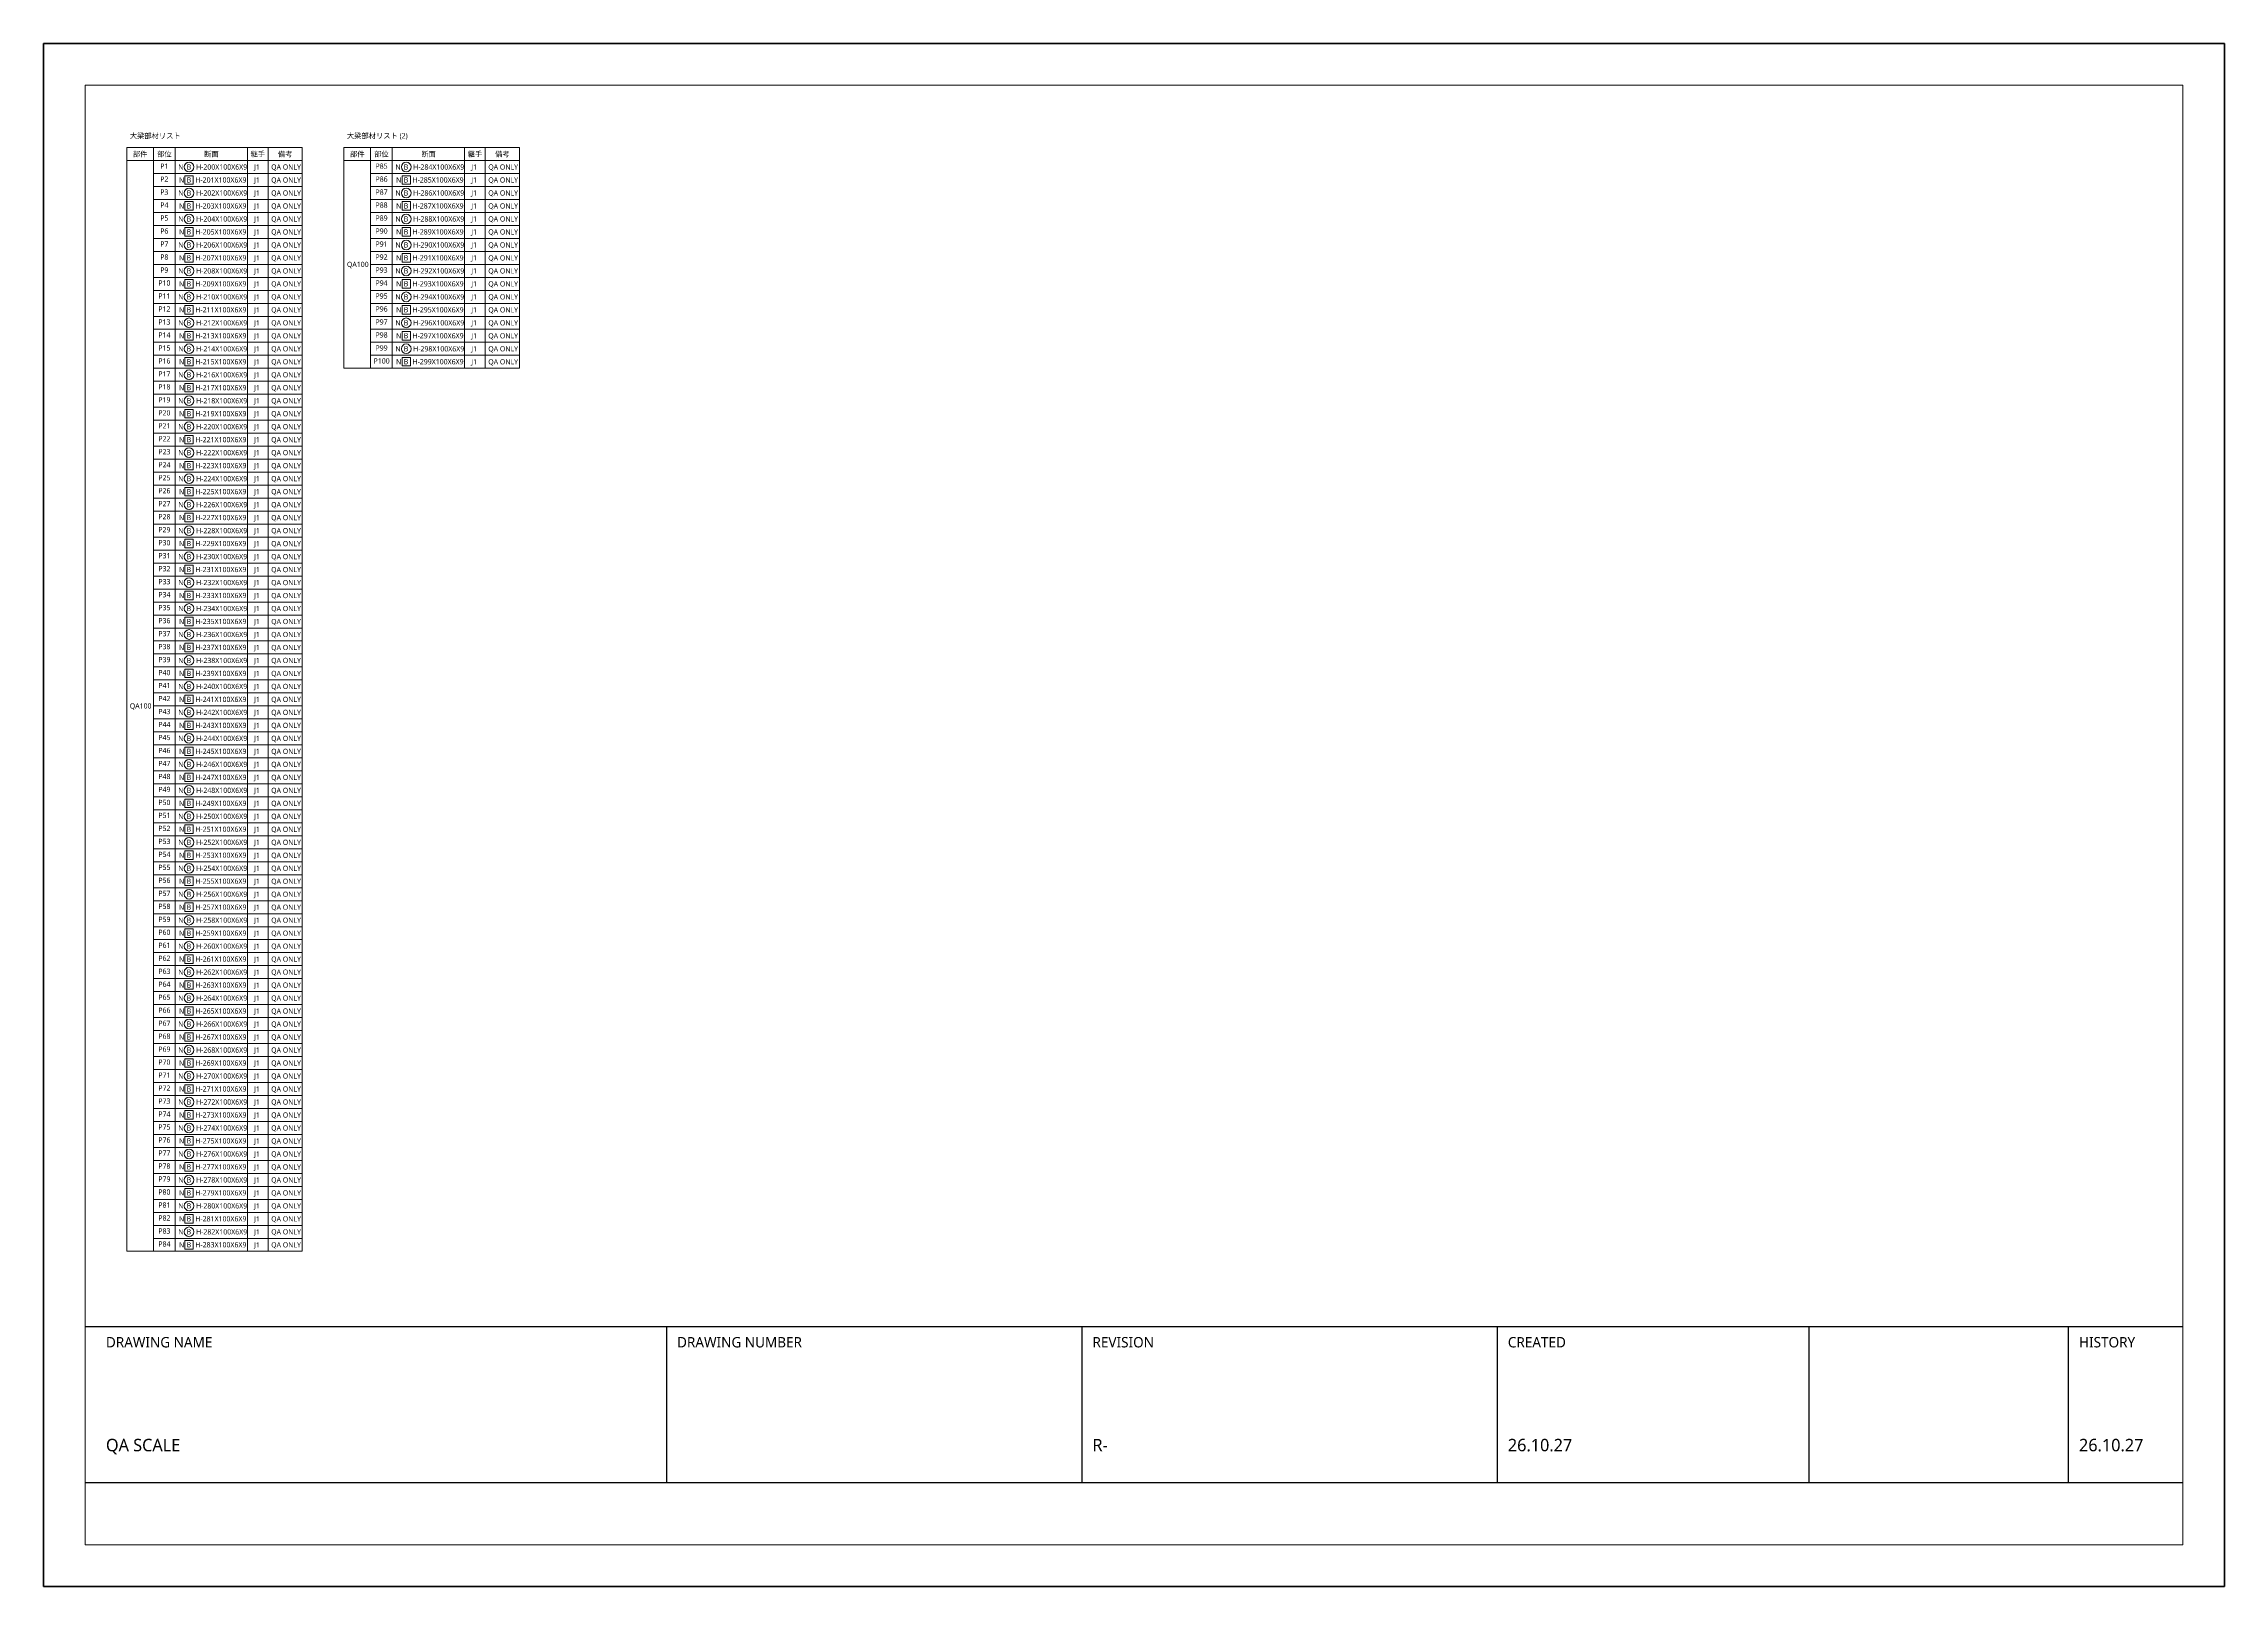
# Model space of a CAD drawing. Header units: millimetres. Extents: x 0 to 42000, y 0 to 29700.
import ezdxf

# ---------------------------------------------------------------- set-up
doc = ezdxf.new("R2010")
doc.units = ezdxf.units.MM
doc.header["$LTSCALE"] = 100
for name, color, linetype in [('FRAME', 7, 'Continuous'), ('FRAME_TEXT', 7, 'Continuous'), ('TABLE_OOBARI', 3, 'Continuous'), ('TEXT', 7, 'Continuous')]:
    doc.layers.add(name, color=color, linetype=linetype)
doc.styles.add('MDG_CJK', font='NotoSansSC-VF.ttf')

# ---------------------------------------------------------------- blocks, each defined once
blk = doc.blocks.new('MDG_MAT_1FA7D49E33FD522B23D7')
at = {"lineweight": 13}
blk.add_circle((2.09, 0.5), 0.936, dxfattribs=at)
at = {"style": 'MDG_CJK'}
for s, p in [('N', (0, 0)), ('B', (1.62, 0))]:
    blk.add_text(s, height=1, dxfattribs=at).set_placement(p)
blk = doc.blocks.new('MDG_MAT_5EB7D1F36CDFFF83779C')
at = {"lineweight": 13}
for p, q in [((2.76, 1.32), (1.16, 1.32)), ((1.16, 1.32), (1.16, -0.32)), ((2.76, -0.32), (2.76, 1.32)), ((1.16, -0.32), (2.76, -0.32))]:
    blk.add_line(p, q, dxfattribs=at)
at = {"style": 'MDG_CJK'}
for s, p in [('N', (0, 0)), ('B', (1.48, 0))]:
    blk.add_text(s, height=1, dxfattribs=at).set_placement(p)

msp = doc.modelspace()

# ---------------------------------------------------------------- linework, layer by layer
at = {"layer": 'FRAME'}
for p, q in [((800, 5000), (41200, 5000)), ((12000, 2000), (12000, 5000)), ((20000, 2000), (20000, 5000)), ((28000, 2000), (28000, 5000)), ((34000, 2000), (34000, 5000)), ((39000, 2000), (39000, 5000)), ((800, 2000), (41200, 2000))]:
    msp.add_line(p, q, dxfattribs=at)
at = {"layer": 'FRAME', "lineweight": 35}
msp.add_lwpolyline([(0, 0), (42000, 0), (42000, 29700), (0, 29700)], close=True, dxfattribs=at)
at = {"layer": 'FRAME', "lineweight": 18}
msp.add_lwpolyline([(800, 800), (41200, 800), (41200, 28900), (800, 28900)], close=True, dxfattribs=at)
at = {"layer": 'TABLE_OOBARI', "lineweight": 13}
for p, q in [((4981, 27700), (1600, 27700)), ((1600, 27700), (1600, 6450)), ((1600, 27450), (4981, 27450)), ((4981, 6450), (4981, 27700)), ((9163, 27700), (5781, 27700)), ((5781, 27700), (5781, 23450)), ((5781, 27450), (9163, 27450)), ((9163, 23450), (9163, 27700)), ((5781, 23450), (9163, 23450)), ((1600, 6450), (4981, 6450))]:
    msp.add_line(p, q, dxfattribs=at)
at = {"layer": 'TABLE_OOBARI', "lineweight": 9}
for p, q in [((2114, 6450), (2114, 27700)), ((2532, 6450), (2532, 27700)), ((3926, 6450), (3926, 27700)), ((4322, 6450), (4322, 27700)), ((6295, 23450), (6295, 27700)), ((6714, 23450), (6714, 27700)), ((8107, 23450), (8107, 27700)), ((8504, 23450), (8504, 27700)), ((2114, 27200), (4981, 27200)), ((2114, 26950), (4981, 26950)), ((6295, 27200), (9163, 27200)), ((6295, 26950), (9163, 26950)), ((2114, 26700), (4981, 26700)), ((6295, 26700), (9163, 26700)), ((2114, 26450), (4981, 26450)), ((2114, 26200), (4981, 26200)), ((6295, 26450), (9163, 26450)), ((6295, 26200), (9163, 26200)), ((2114, 25950), (4981, 25950)), ((2114, 25700), (4981, 25700)), ((6295, 25950), (9163, 25950)), ((6295, 25700), (9163, 25700)), ((2114, 25450), (4981, 25450)), ((2114, 25200), (4981, 25200)), ((6295, 25450), (9163, 25450)), ((6295, 25200), (9163, 25200)), ((2114, 24950), (4981, 24950)), ((6295, 24950), (9163, 24950)), ((2114, 24700), (4981, 24700)), ((2114, 24450), (4981, 24450)), ((6295, 24700), (9163, 24700)), ((6295, 24450), (9163, 24450)), ((2114, 24200), (4981, 24200)), ((2114, 23950), (4981, 23950)), ((6295, 24200), (9163, 24200)), ((6295, 23950), (9163, 23950)), ((2114, 23700), (4981, 23700)), ((6295, 23700), (9163, 23700)), ((2114, 23450), (4981, 23450)), ((2114, 23200), (4981, 23200)), ((5781, 23450), (9163, 23450)), ((2114, 22950), (4981, 22950)), ((2114, 22700), (4981, 22700)), ((2114, 22450), (4981, 22450)), ((2114, 22200), (4981, 22200)), ((2114, 21950), (4981, 21950)), ((2114, 21700), (4981, 21700)), ((2114, 21450), (4981, 21450)), ((2114, 21200), (4981, 21200)), ((2114, 20950), (4981, 20950)), ((2114, 20700), (4981, 20700)), ((2114, 20450), (4981, 20450)), ((2114, 20200), (4981, 20200)), ((2114, 19950), (4981, 19950)), ((2114, 19700), (4981, 19700)), ((2114, 19450), (4981, 19450)), ((2114, 19200), (4981, 19200)), ((2114, 18950), (4981, 18950)), ((2114, 18700), (4981, 18700)), ((2114, 18450), (4981, 18450)), ((2114, 18200), (4981, 18200)), ((2114, 17950), (4981, 17950)), ((2114, 17700), (4981, 17700)), ((2114, 17450), (4981, 17450)), ((2114, 17200), (4981, 17200)), ((2114, 16950), (4981, 16950)), ((2114, 16700), (4981, 16700)), ((2114, 16450), (4981, 16450)), ((2114, 16200), (4981, 16200)), ((2114, 15950), (4981, 15950)), ((2114, 15700), (4981, 15700)), ((2114, 15450), (4981, 15450)), ((2114, 15200), (4981, 15200)), ((2114, 14950), (4981, 14950)), ((2114, 14700), (4981, 14700)), ((2114, 14450), (4981, 14450)), ((2114, 14200), (4981, 14200)), ((2114, 13950), (4981, 13950)), ((2114, 13700), (4981, 13700)), ((2114, 13450), (4981, 13450)), ((2114, 13200), (4981, 13200)), ((2114, 12950), (4981, 12950)), ((2114, 12700), (4981, 12700)), ((2114, 12450), (4981, 12450)), ((2114, 12200), (4981, 12200)), ((2114, 11950), (4981, 11950)), ((2114, 11700), (4981, 11700)), ((2114, 11450), (4981, 11450)), ((2114, 11200), (4981, 11200)), ((2114, 10950), (4981, 10950)), ((2114, 10700), (4981, 10700)), ((2114, 10450), (4981, 10450)), ((2114, 10200), (4981, 10200)), ((2114, 9950), (4981, 9950)), ((2114, 9700), (4981, 9700)), ((2114, 9450), (4981, 9450)), ((2114, 9200), (4981, 9200)), ((2114, 8950), (4981, 8950)), ((2114, 8700), (4981, 8700)), ((2114, 8450), (4981, 8450)), ((2114, 8200), (4981, 8200)), ((2114, 7950), (4981, 7950)), ((2114, 7700), (4981, 7700)), ((2114, 7450), (4981, 7450)), ((2114, 7200), (4981, 7200)), ((2114, 6950), (4981, 6950)), ((1600, 6450), (4981, 6450)), ((2114, 6700), (4981, 6700))]:
    msp.add_line(p, q, dxfattribs=at)

# ---------------------------------------------------------------- block references
at = {"layer": 'TEXT', "xscale": 100, "yscale": 100, "zscale": 100}
for name, p in [('MDG_MAT_1FA7D49E33FD522B23D7', (2593, 27275)), ('MDG_MAT_1FA7D49E33FD522B23D7', (6774, 27275)), ('MDG_MAT_1FA7D49E33FD522B23D7', (2593, 26775)), ('MDG_MAT_5EB7D1F36CDFFF83779C', (2606, 27026)), ('MDG_MAT_1FA7D49E33FD522B23D7', (6774, 26775)), ('MDG_MAT_5EB7D1F36CDFFF83779C', (6788, 27026)), ('MDG_MAT_5EB7D1F36CDFFF83779C', (2606, 26526)), ('MDG_MAT_5EB7D1F36CDFFF83779C', (6788, 26526)), ('MDG_MAT_1FA7D49E33FD522B23D7', (2593, 26275)), ('MDG_MAT_5EB7D1F36CDFFF83779C', (2606, 26026)), ('MDG_MAT_1FA7D49E33FD522B23D7', (6774, 26275)), ('MDG_MAT_5EB7D1F36CDFFF83779C', (6788, 26026)), ('MDG_MAT_1FA7D49E33FD522B23D7', (2593, 25775)), ('MDG_MAT_5EB7D1F36CDFFF83779C', (2606, 25526)), ('MDG_MAT_1FA7D49E33FD522B23D7', (6774, 25775)), ('MDG_MAT_5EB7D1F36CDFFF83779C', (6788, 25526)), ('MDG_MAT_1FA7D49E33FD522B23D7', (2593, 25275)), ('MDG_MAT_1FA7D49E33FD522B23D7', (6774, 25275)), ('MDG_MAT_1FA7D49E33FD522B23D7', (2593, 24775)), ('MDG_MAT_5EB7D1F36CDFFF83779C', (2606, 25026)), ('MDG_MAT_1FA7D49E33FD522B23D7', (6774, 24775)), ('MDG_MAT_5EB7D1F36CDFFF83779C', (6788, 25026)), ('MDG_MAT_1FA7D49E33FD522B23D7', (2593, 24275)), ('MDG_MAT_5EB7D1F36CDFFF83779C', (2606, 24526)), ('MDG_MAT_1FA7D49E33FD522B23D7', (6774, 24275)), ('MDG_MAT_5EB7D1F36CDFFF83779C', (6788, 24526)), ('MDG_MAT_5EB7D1F36CDFFF83779C', (2606, 24026)), ('MDG_MAT_5EB7D1F36CDFFF83779C', (6788, 24026)), ('MDG_MAT_1FA7D49E33FD522B23D7', (2593, 23775)), ('MDG_MAT_5EB7D1F36CDFFF83779C', (2606, 23526)), ('MDG_MAT_1FA7D49E33FD522B23D7', (6774, 23775)), ('MDG_MAT_5EB7D1F36CDFFF83779C', (6788, 23526)), ('MDG_MAT_1FA7D49E33FD522B23D7', (2593, 23275)), ('MDG_MAT_5EB7D1F36CDFFF83779C', (2606, 23026)), ('MDG_MAT_1FA7D49E33FD522B23D7', (2593, 22775)), ('MDG_MAT_1FA7D49E33FD522B23D7', (2593, 22275)), ('MDG_MAT_5EB7D1F36CDFFF83779C', (2606, 22526)), ('MDG_MAT_1FA7D49E33FD522B23D7', (2593, 21775)), ('MDG_MAT_5EB7D1F36CDFFF83779C', (2606, 22026)), ('MDG_MAT_5EB7D1F36CDFFF83779C', (2606, 21526)), ('MDG_MAT_1FA7D49E33FD522B23D7', (2593, 21275)), ('MDG_MAT_5EB7D1F36CDFFF83779C', (2606, 21026)), ('MDG_MAT_1FA7D49E33FD522B23D7', (2593, 20775)), ('MDG_MAT_5EB7D1F36CDFFF83779C', (2606, 20526)), ('MDG_MAT_1FA7D49E33FD522B23D7', (2593, 20275)), ('MDG_MAT_1FA7D49E33FD522B23D7', (2593, 19775)), ('MDG_MAT_5EB7D1F36CDFFF83779C', (2606, 20026)), ('MDG_MAT_1FA7D49E33FD522B23D7', (2593, 19275)), ('MDG_MAT_5EB7D1F36CDFFF83779C', (2606, 19526)), ('MDG_MAT_1FA7D49E33FD522B23D7', (2593, 18775)), ('MDG_MAT_5EB7D1F36CDFFF83779C', (2606, 19026)), ('MDG_MAT_5EB7D1F36CDFFF83779C', (2606, 18526)), ('MDG_MAT_1FA7D49E33FD522B23D7', (2593, 18275)), ('MDG_MAT_5EB7D1F36CDFFF83779C', (2606, 18026)), ('MDG_MAT_1FA7D49E33FD522B23D7', (2593, 17775)), ('MDG_MAT_5EB7D1F36CDFFF83779C', (2606, 17526)), ('MDG_MAT_1FA7D49E33FD522B23D7', (2593, 17275)), ('MDG_MAT_1FA7D49E33FD522B23D7', (2593, 16775)), ('MDG_MAT_5EB7D1F36CDFFF83779C', (2606, 17026)), ('MDG_MAT_1FA7D49E33FD522B23D7', (2593, 16275)), ('MDG_MAT_5EB7D1F36CDFFF83779C', (2606, 16526)), ('MDG_MAT_5EB7D1F36CDFFF83779C', (2606, 16026)), ('MDG_MAT_1FA7D49E33FD522B23D7', (2593, 15775)), ('MDG_MAT_5EB7D1F36CDFFF83779C', (2606, 15526)), ('MDG_MAT_1FA7D49E33FD522B23D7', (2593, 15275)), ('MDG_MAT_5EB7D1F36CDFFF83779C', (2606, 15026)), ('MDG_MAT_1FA7D49E33FD522B23D7', (2593, 14775)), ('MDG_MAT_1FA7D49E33FD522B23D7', (2593, 14275)), ('MDG_MAT_5EB7D1F36CDFFF83779C', (2606, 14526)), ('MDG_MAT_1FA7D49E33FD522B23D7', (2593, 13775)), ('MDG_MAT_5EB7D1F36CDFFF83779C', (2606, 14026)), ('MDG_MAT_5EB7D1F36CDFFF83779C', (2606, 13526)), ('MDG_MAT_1FA7D49E33FD522B23D7', (2593, 13275)), ('MDG_MAT_5EB7D1F36CDFFF83779C', (2606, 13026)), ('MDG_MAT_1FA7D49E33FD522B23D7', (2593, 12775)), ('MDG_MAT_5EB7D1F36CDFFF83779C', (2606, 12526)), ('MDG_MAT_1FA7D49E33FD522B23D7', (2593, 12275)), ('MDG_MAT_1FA7D49E33FD522B23D7', (2593, 11775)), ('MDG_MAT_5EB7D1F36CDFFF83779C', (2606, 12026)), ('MDG_MAT_1FA7D49E33FD522B23D7', (2593, 11275)), ('MDG_MAT_5EB7D1F36CDFFF83779C', (2606, 11526)), ('MDG_MAT_5EB7D1F36CDFFF83779C', (2606, 11026)), ('MDG_MAT_1FA7D49E33FD522B23D7', (2593, 10775)), ('MDG_MAT_5EB7D1F36CDFFF83779C', (2606, 10526)), ('MDG_MAT_1FA7D49E33FD522B23D7', (2593, 10275)), ('MDG_MAT_5EB7D1F36CDFFF83779C', (2606, 10026)), ('MDG_MAT_1FA7D49E33FD522B23D7', (2593, 9775)), ('MDG_MAT_1FA7D49E33FD522B23D7', (2593, 9275)), ('MDG_MAT_5EB7D1F36CDFFF83779C', (2606, 9526)), ('MDG_MAT_1FA7D49E33FD522B23D7', (2593, 8775)), ('MDG_MAT_5EB7D1F36CDFFF83779C', (2606, 9026)), ('MDG_MAT_1FA7D49E33FD522B23D7', (2593, 8275)), ('MDG_MAT_5EB7D1F36CDFFF83779C', (2606, 8526)), ('MDG_MAT_5EB7D1F36CDFFF83779C', (2606, 8026)), ('MDG_MAT_1FA7D49E33FD522B23D7', (2593, 7775)), ('MDG_MAT_5EB7D1F36CDFFF83779C', (2606, 7526)), ('MDG_MAT_1FA7D49E33FD522B23D7', (2593, 7275)), ('MDG_MAT_5EB7D1F36CDFFF83779C', (2606, 7026)), ('MDG_MAT_1FA7D49E33FD522B23D7', (2593, 6775)), ('MDG_MAT_5EB7D1F36CDFFF83779C', (2606, 6526))]:
    msp.add_blockref(name, p, dxfattribs=at)

# ---------------------------------------------------------------- texts
at = {"layer": 'FRAME_TEXT', "style": 'MDG_CJK'}
for s, height, p in [('DRAWING NAME', 200, (1200, 4600)), ('DRAWING NUMBER', 200, (12200, 4600)), ('REVISION', 200, (20200, 4600)), ('CREATED', 200, (28200, 4600)), ('HISTORY', 200, (39200, 4600)), ('QA SCALE', 240, (1200, 2600)), ('R-', 240, (20200, 2600)), ('26.10.27', 240, (28200, 2600)), ('26.10.27', 240, (39200, 2600))]:
    msp.add_text(s, height=height, dxfattribs=at).set_placement(p)
at = {"layer": 'TEXT', "style": 'MDG_CJK'}
for s, p in [('大梁部材リスト', (1660, 27875)), ('大梁部材リスト (2)', (5841, 27875)), ('部件', (1719, 27525)), ('部位', (2185, 27525)), ('P1', (2246, 27292)), ('H-200X100X6X9', (2936, 27275)), ('断面', (3091, 27525)), ('継手', (3986, 27525)), ('J1', (4053, 27275)), ('QA ONLY', (4383, 27275)), ('備考', (4514, 27525)), ('部件', (5901, 27525)), ('部位', (6367, 27525)), ('P85', (6392, 27292)), ('H-284X100X6X9', (7117, 27275)), ('断面', (7273, 27525)), ('継手', (8168, 27525)), ('J1', (8235, 27275)), ('QA ONLY', (8564, 27275)), ('備考', (8696, 27525)), ('P2', (2246, 27042)), ('P3', (2246, 26792)), ('H-201X100X6X9', (2922, 27026)), ('J1', (4053, 27025)), ('QA ONLY', (4383, 27025)), ('P86', (6392, 27042)), ('P87', (6392, 26792)), ('H-285X100X6X9', (7104, 27026)), ('J1', (8235, 27025)), ('QA ONLY', (8564, 27025)), ('P4', (2246, 26542)), ('H-203X100X6X9', (2922, 26526)), ('H-202X100X6X9', (2936, 26775)), ('J1', (4053, 26775)), ('J1', (4053, 26525)), ('QA ONLY', (4383, 26775)), ('QA ONLY', (4383, 26525)), ('P88', (6392, 26542)), ('H-287X100X6X9', (7104, 26526)), ('H-286X100X6X9', (7117, 26775)), ('J1', (8235, 26775)), ('J1', (8235, 26525)), ('QA ONLY', (8564, 26775)), ('QA ONLY', (8564, 26525)), ('P5', (2246, 26292)), ('P6', (2246, 26042)), ('H-205X100X6X9', (2922, 26026)), ('H-204X100X6X9', (2936, 26275)), ('J1', (4053, 26275)), ('J1', (4053, 26025)), ('QA ONLY', (4383, 26275)), ('QA ONLY', (4383, 26025)), ('P89', (6392, 26292)), ('P90', (6392, 26042)), ('H-289X100X6X9', (7104, 26026)), ('H-288X100X6X9', (7117, 26275)), ('J1', (8235, 26275)), ('J1', (8235, 26025)), ('QA ONLY', (8564, 26275)), ('QA ONLY', (8564, 26025)), ('P7', (2246, 25792)), ('P8', (2246, 25542)), ('H-207X100X6X9', (2922, 25526)), ('H-206X100X6X9', (2936, 25775)), ('J1', (4053, 25775)), ('J1', (4053, 25525)), ('QA ONLY', (4383, 25775)), ('QA ONLY', (4383, 25525)), ('P91', (6392, 25792)), ('P92', (6392, 25542)), ('H-291X100X6X9', (7104, 25526)), ('H-290X100X6X9', (7117, 25775)), ('J1', (8235, 25775)), ('J1', (8235, 25525)), ('QA ONLY', (8564, 25775)), ('QA ONLY', (8564, 25525)), ('P9', (2246, 25292)), ('H-208X100X6X9', (2936, 25275)), ('J1', (4053, 25275)), ('QA ONLY', (4383, 25275)), ('QA100', (5842, 25400)), ('P93', (6392, 25292)), ('H-292X100X6X9', (7117, 25275)), ('J1', (8235, 25275)), ('QA ONLY', (8564, 25275)), ('P10', (2210, 25042)), ('P11', (2210, 24792)), ('H-209X100X6X9', (2922, 25026)), ('H-210X100X6X9', (2936, 24775)), ('J1', (4053, 25025)), ('J1', (4053, 24775)), ('QA ONLY', (4383, 25025)), ('QA ONLY', (4383, 24775)), ('P94', (6392, 25042)), ('P95', (6392, 24792)), ('H-293X100X6X9', (7104, 25026)), ('H-294X100X6X9', (7117, 24775)), ('J1', (8235, 25025)), ('J1', (8235, 24775)), ('QA ONLY', (8564, 25025)), ('QA ONLY', (8564, 24775)), ('P12', (2210, 24542)), ('P13', (2210, 24292)), ('H-211X100X6X9', (2922, 24526)), ('H-212X100X6X9', (2936, 24275)), ('J1', (4053, 24525)), ('J1', (4053, 24275)), ('QA ONLY', (4383, 24525)), ('QA ONLY', (4383, 24275)), ('P96', (6392, 24542)), ('P97', (6392, 24292)), ('H-295X100X6X9', (7104, 24526)), ('H-296X100X6X9', (7117, 24275)), ('J1', (8235, 24525)), ('J1', (8235, 24275)), ('QA ONLY', (8564, 24525)), ('QA ONLY', (8564, 24275)), ('P14', (2210, 24042)), ('H-213X100X6X9', (2922, 24026)), ('J1', (4053, 24025)), ('QA ONLY', (4383, 24025)), ('P98', (6392, 24042)), ('H-297X100X6X9', (7104, 24026)), ('J1', (8235, 24025)), ('QA ONLY', (8564, 24025)), ('P15', (2210, 23792)), ('P16', (2210, 23542)), ('H-215X100X6X9', (2922, 23526)), ('H-214X100X6X9', (2936, 23775)), ('J1', (4053, 23775)), ('J1', (4053, 23525)), ('QA ONLY', (4383, 23775)), ('QA ONLY', (4383, 23525)), ('P100', (6356, 23542)), ('P99', (6392, 23792)), ('H-299X100X6X9', (7104, 23526)), ('H-298X100X6X9', (7117, 23775)), ('J1', (8235, 23775)), ('J1', (8235, 23525)), ('QA ONLY', (8564, 23775)), ('QA ONLY', (8564, 23525)), ('P17', (2210, 23292)), ('P18', (2210, 23042)), ('H-217X100X6X9', (2922, 23026)), ('H-216X100X6X9', (2936, 23275)), ('J1', (4053, 23275)), ('J1', (4053, 23025)), ('QA ONLY', (4383, 23275)), ('QA ONLY', (4383, 23025)), ('P19', (2210, 22792)), ('H-218X100X6X9', (2936, 22775)), ('J1', (4053, 22775)), ('QA ONLY', (4383, 22775)), ('P20', (2210, 22542)), ('P21', (2210, 22292)), ('H-219X100X6X9', (2922, 22526)), ('H-220X100X6X9', (2936, 22275)), ('J1', (4053, 22525)), ('J1', (4053, 22275)), ('QA ONLY', (4383, 22525)), ('QA ONLY', (4383, 22275)), ('P22', (2210, 22042)), ('P23', (2210, 21792)), ('H-221X100X6X9', (2922, 22026)), ('H-222X100X6X9', (2936, 21775)), ('J1', (4053, 22025)), ('J1', (4053, 21775)), ('QA ONLY', (4383, 22025)), ('QA ONLY', (4383, 21775)), ('P24', (2210, 21542)), ('H-223X100X6X9', (2922, 21526)), ('J1', (4053, 21525)), ('QA ONLY', (4383, 21525)), ('P25', (2210, 21292)), ('P26', (2210, 21042)), ('H-225X100X6X9', (2922, 21026)), ('H-224X100X6X9', (2936, 21275)), ('J1', (4053, 21275)), ('J1', (4053, 21025)), ('QA ONLY', (4383, 21275)), ('QA ONLY', (4383, 21025)), ('P27', (2210, 20792)), ('P28', (2210, 20542)), ('H-227X100X6X9', (2922, 20526)), ('H-226X100X6X9', (2936, 20775)), ('J1', (4053, 20775)), ('J1', (4053, 20525)), ('QA ONLY', (4383, 20775)), ('QA ONLY', (4383, 20525)), ('P29', (2210, 20292)), ('H-228X100X6X9', (2936, 20275)), ('J1', (4053, 20275)), ('QA ONLY', (4383, 20275)), ('P30', (2210, 20042)), ('P31', (2210, 19792)), ('H-229X100X6X9', (2922, 20026)), ('H-230X100X6X9', (2936, 19775)), ('J1', (4053, 20025)), ('J1', (4053, 19775)), ('QA ONLY', (4383, 20025)), ('QA ONLY', (4383, 19775)), ('P32', (2210, 19542)), ('P33', (2210, 19292)), ('H-231X100X6X9', (2922, 19526)), ('H-232X100X6X9', (2936, 19275)), ('J1', (4053, 19525)), ('J1', (4053, 19275)), ('QA ONLY', (4383, 19525)), ('QA ONLY', (4383, 19275)), ('P34', (2210, 19042)), ('H-233X100X6X9', (2922, 19026)), ('J1', (4053, 19025)), ('QA ONLY', (4383, 19025)), ('P35', (2210, 18792)), ('P36', (2210, 18542)), ('H-235X100X6X9', (2922, 18526)), ('H-234X100X6X9', (2936, 18775)), ('J1', (4053, 18775)), ('J1', (4053, 18525)), ('QA ONLY', (4383, 18775)), ('QA ONLY', (4383, 18525)), ('P37', (2210, 18292)), ('P38', (2210, 18042)), ('H-237X100X6X9', (2922, 18026)), ('H-236X100X6X9', (2936, 18275)), ('J1', (4053, 18275)), ('J1', (4053, 18025)), ('QA ONLY', (4383, 18275)), ('QA ONLY', (4383, 18025)), ('P39', (2210, 17792)), ('P40', (2210, 17542)), ('H-238X100X6X9', (2936, 17775)), ('J1', (4053, 17775)), ('QA ONLY', (4383, 17775)), ('P41', (2210, 17292)), ('H-239X100X6X9', (2922, 17526)), ('H-240X100X6X9', (2936, 17275)), ('J1', (4053, 17525)), ('J1', (4053, 17275)), ('QA ONLY', (4383, 17525)), ('QA ONLY', (4383, 17275)), ('QA100', (1660, 16900)), ('P42', (2210, 17042)), ('P43', (2210, 16792)), ('H-241X100X6X9', (2922, 17026)), ('H-242X100X6X9', (2936, 16775)), ('J1', (4053, 17025)), ('J1', (4053, 16775)), ('QA ONLY', (4383, 17025)), ('QA ONLY', (4383, 16775)), ('P44', (2210, 16542)), ('P45', (2210, 16292)), ('H-243X100X6X9', (2922, 16526)), ('J1', (4053, 16525)), ('QA ONLY', (4383, 16525)), ('P46', (2210, 16042)), ('H-245X100X6X9', (2922, 16026)), ('H-244X100X6X9', (2936, 16275)), ('J1', (4053, 16275)), ('J1', (4053, 16025)), ('QA ONLY', (4383, 16275)), ('QA ONLY', (4383, 16025)), ('P47', (2210, 15792)), ('P48', (2210, 15542)), ('H-247X100X6X9', (2922, 15526)), ('H-246X100X6X9', (2936, 15775)), ('J1', (4053, 15775)), ('J1', (4053, 15525)), ('QA ONLY', (4383, 15775)), ('QA ONLY', (4383, 15525)), ('P49', (2210, 15292)), ('P50', (2210, 15042)), ('H-249X100X6X9', (2922, 15026)), ('H-248X100X6X9', (2936, 15275)), ('J1', (4053, 15275)), ('J1', (4053, 15025)), ('QA ONLY', (4383, 15275)), ('QA ONLY', (4383, 15025)), ('P51', (2210, 14792)), ('H-250X100X6X9', (2936, 14775)), ('J1', (4053, 14775)), ('QA ONLY', (4383, 14775)), ('P52', (2210, 14542)), ('P53', (2210, 14292)), ('H-251X100X6X9', (2922, 14526)), ('H-252X100X6X9', (2936, 14275)), ('J1', (4053, 14525)), ('J1', (4053, 14275)), ('QA ONLY', (4383, 14525)), ('QA ONLY', (4383, 14275)), ('P54', (2210, 14042)), ('P55', (2210, 13792)), ('H-253X100X6X9', (2922, 14026)), ('H-254X100X6X9', (2936, 13775)), ('J1', (4053, 14025)), ('J1', (4053, 13775)), ('QA ONLY', (4383, 14025)), ('QA ONLY', (4383, 13775)), ('P56', (2210, 13542)), ('H-255X100X6X9', (2922, 13526)), ('J1', (4053, 13525)), ('QA ONLY', (4383, 13525)), ('P57', (2210, 13292)), ('P58', (2210, 13042)), ('H-257X100X6X9', (2922, 13026)), ('H-256X100X6X9', (2936, 13275)), ('J1', (4053, 13275)), ('J1', (4053, 13025)), ('QA ONLY', (4383, 13275)), ('QA ONLY', (4383, 13025)), ('P59', (2210, 12792)), ('P60', (2210, 12542)), ('H-259X100X6X9', (2922, 12526)), ('H-258X100X6X9', (2936, 12775)), ('J1', (4053, 12775)), ('J1', (4053, 12525)), ('QA ONLY', (4383, 12775)), ('QA ONLY', (4383, 12525)), ('P61', (2210, 12292)), ('H-260X100X6X9', (2936, 12275)), ('J1', (4053, 12275)), ('QA ONLY', (4383, 12275)), ('P62', (2210, 12042)), ('P63', (2210, 11792)), ('H-261X100X6X9', (2922, 12026)), ('H-262X100X6X9', (2936, 11775)), ('J1', (4053, 12025)), ('J1', (4053, 11775)), ('QA ONLY', (4383, 12025)), ('QA ONLY', (4383, 11775)), ('P64', (2210, 11542)), ('P65', (2210, 11292)), ('H-263X100X6X9', (2922, 11526)), ('H-264X100X6X9', (2936, 11275)), ('J1', (4053, 11525)), ('J1', (4053, 11275)), ('QA ONLY', (4383, 11525)), ('QA ONLY', (4383, 11275)), ('P66', (2210, 11042)), ('H-265X100X6X9', (2922, 11026)), ('J1', (4053, 11025)), ('QA ONLY', (4383, 11025)), ('P67', (2210, 10792)), ('P68', (2210, 10542)), ('H-267X100X6X9', (2922, 10526)), ('H-266X100X6X9', (2936, 10775)), ('J1', (4053, 10775)), ('J1', (4053, 10525)), ('QA ONLY', (4383, 10775)), ('QA ONLY', (4383, 10525)), ('P69', (2210, 10292)), ('P70', (2210, 10042)), ('H-269X100X6X9', (2922, 10026)), ('H-268X100X6X9', (2936, 10275)), ('J1', (4053, 10275)), ('J1', (4053, 10025)), ('QA ONLY', (4383, 10275)), ('QA ONLY', (4383, 10025)), ('P71', (2210, 9792)), ('H-270X100X6X9', (2936, 9775)), ('J1', (4053, 9775)), ('QA ONLY', (4383, 9775)), ('P72', (2210, 9542)), ('P73', (2210, 9292)), ('H-271X100X6X9', (2922, 9526)), ('H-272X100X6X9', (2936, 9275)), ('J1', (4053, 9525)), ('J1', (4053, 9275)), ('QA ONLY', (4383, 9525)), ('QA ONLY', (4383, 9275)), ('P74', (2210, 9042)), ('P75', (2210, 8792)), ('H-273X100X6X9', (2922, 9026)), ('H-274X100X6X9', (2936, 8775)), ('J1', (4053, 9025)), ('J1', (4053, 8775)), ('QA ONLY', (4383, 9025)), ('QA ONLY', (4383, 8775)), ('P76', (2210, 8542)), ('H-275X100X6X9', (2922, 8526)), ('J1', (4053, 8525)), ('QA ONLY', (4383, 8525)), ('P77', (2210, 8292)), ('P78', (2210, 8042)), ('H-277X100X6X9', (2922, 8026)), ('H-276X100X6X9', (2936, 8275)), ('J1', (4053, 8275)), ('J1', (4053, 8025)), ('QA ONLY', (4383, 8275)), ('QA ONLY', (4383, 8025)), ('P79', (2210, 7792)), ('P80', (2210, 7542)), ('H-279X100X6X9', (2922, 7526)), ('H-278X100X6X9', (2936, 7775)), ('J1', (4053, 7775)), ('J1', (4053, 7525)), ('QA ONLY', (4383, 7775)), ('QA ONLY', (4383, 7525)), ('P81', (2210, 7292)), ('P82', (2210, 7042)), ('H-280X100X6X9', (2936, 7275)), ('J1', (4053, 7275)), ('QA ONLY', (4383, 7275)), ('P83', (2210, 6792)), ('H-281X100X6X9', (2922, 7026)), ('H-282X100X6X9', (2936, 6775)), ('J1', (4053, 7025)), ('J1', (4053, 6775)), ('QA ONLY', (4383, 7025)), ('QA ONLY', (4383, 6775)), ('P84', (2210, 6542)), ('H-283X100X6X9', (2922, 6526)), ('J1', (4053, 6525)), ('QA ONLY', (4383, 6525))]:
    msp.add_text(s, height=100, dxfattribs=at).set_placement(p)

doc.saveas('drawing.dxf')
